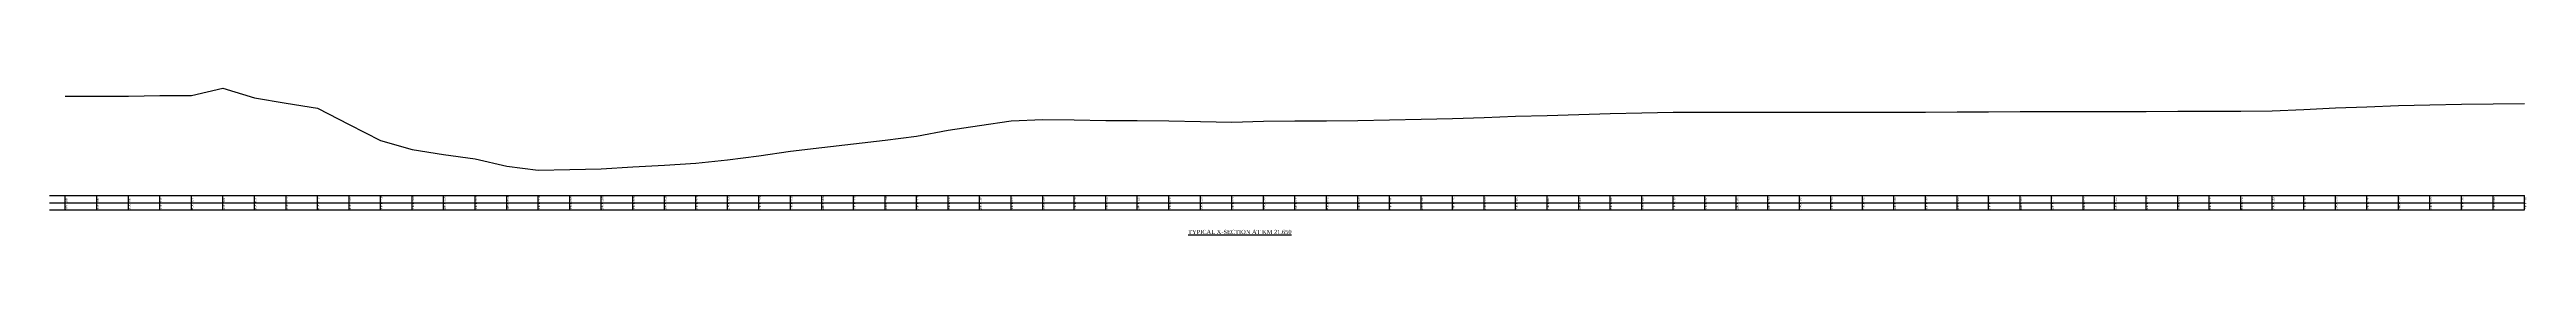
# Model space of a CAD drawing. Header units: metres. Extents: x -148477 to 168932, y -55673 to -2736.
# Drawn here: x -44152 to -43367, y -20776 to -20730 of the extents above; entities that cross this region are included whole.
import ezdxf

# ---------------------------------------------------------------- set-up
doc = ezdxf.new("R2010")
doc.units = ezdxf.units.M
doc.styles.add('liza', font='times.ttf', dxfattribs={"height": 2})
doc.styles.get("Standard").update_dxf_attribs({"font": 'times.ttf'})

msp = doc.modelspace()

# ---------------------------------------------------------------- linework, layer by layer
at = {"color": 6, "linetype": 'Continuous', "lineweight": -3, "ltscale": 0.5}
for p, q in [((-44152.2593, -20764.0594), (-43367.2593, -20764.0594)), ((-44152.2593, -20766.3094), (-43367.2593, -20766.3094)), ((-44152.2593, -20768.5594), (-43367.2593, -20768.5594)), ((-44147.2593, -20768.5594), (-44147.2593, -20764.0594)), ((-44137.2593, -20768.5594), (-44137.2593, -20764.0594)), ((-44127.2593, -20768.5594), (-44127.2593, -20764.0594)), ((-44117.2593, -20768.5594), (-44117.2593, -20764.0594)), ((-44107.2593, -20768.5594), (-44107.2593, -20764.0594)), ((-44097.2593, -20768.5594), (-44097.2593, -20764.0594)), ((-44087.2593, -20768.5594), (-44087.2593, -20764.0594)), ((-44077.2593, -20768.5594), (-44077.2593, -20764.0594)), ((-44067.2593, -20768.5594), (-44067.2593, -20764.0594)), ((-44057.2593, -20768.5594), (-44057.2593, -20764.0594)), ((-44047.2593, -20768.5594), (-44047.2593, -20764.0594)), ((-44037.2593, -20768.5594), (-44037.2593, -20764.0594)), ((-44027.2593, -20768.5594), (-44027.2593, -20764.0594)), ((-44017.2593, -20768.5594), (-44017.2593, -20764.0594)), ((-44007.2593, -20768.5594), (-44007.2593, -20764.0594)), ((-43997.2593, -20768.5594), (-43997.2593, -20764.0594)), ((-43987.2593, -20768.5594), (-43987.2593, -20764.0594)), ((-43977.2593, -20768.5594), (-43977.2593, -20764.0594)), ((-43967.2593, -20768.5594), (-43967.2593, -20764.0594)), ((-43957.2593, -20768.5594), (-43957.2593, -20764.0594)), ((-43947.2593, -20768.5594), (-43947.2593, -20764.0594)), ((-43937.2593, -20768.5594), (-43937.2593, -20764.0594)), ((-43927.2593, -20768.5594), (-43927.2593, -20764.0594)), ((-43917.2593, -20768.5594), (-43917.2593, -20764.0594)), ((-43907.2593, -20768.5594), (-43907.2593, -20764.0594)), ((-43897.2593, -20768.5594), (-43897.2593, -20764.0594)), ((-43887.2593, -20768.5594), (-43887.2593, -20764.0594)), ((-43877.2593, -20768.5594), (-43877.2593, -20764.0594)), ((-43867.2593, -20768.5594), (-43867.2593, -20764.0594)), ((-43857.2593, -20768.5594), (-43857.2593, -20764.0594)), ((-43847.2593, -20768.5594), (-43847.2593, -20764.0594)), ((-43837.2593, -20768.5594), (-43837.2593, -20764.0594)), ((-43827.2593, -20768.5594), (-43827.2593, -20764.0594)), ((-43817.2593, -20768.5594), (-43817.2593, -20764.0594)), ((-43807.2593, -20768.5594), (-43807.2593, -20764.0594)), ((-43797.2593, -20768.5594), (-43797.2593, -20764.0594)), ((-43787.2593, -20768.5594), (-43787.2593, -20764.0594)), ((-43777.2593, -20768.5594), (-43777.2593, -20764.0594)), ((-43767.2593, -20768.5594), (-43767.2593, -20764.0594)), ((-43757.2593, -20768.5594), (-43757.2593, -20764.0594)), ((-43747.2593, -20768.5594), (-43747.2593, -20764.0594)), ((-43737.2593, -20768.5594), (-43737.2593, -20764.0594)), ((-43727.2593, -20768.5594), (-43727.2593, -20764.0594)), ((-43717.2593, -20768.5594), (-43717.2593, -20764.0594)), ((-43707.2593, -20768.5594), (-43707.2593, -20764.0594)), ((-43697.2593, -20768.5594), (-43697.2593, -20764.0594)), ((-43687.2593, -20768.5594), (-43687.2593, -20764.0594)), ((-43677.2593, -20768.5594), (-43677.2593, -20764.0594)), ((-43667.2593, -20768.5594), (-43667.2593, -20764.0594)), ((-43657.2593, -20768.5594), (-43657.2593, -20764.0594)), ((-43647.2593, -20768.5594), (-43647.2593, -20764.0594)), ((-43637.2593, -20768.5594), (-43637.2593, -20764.0594)), ((-43627.2593, -20768.5594), (-43627.2593, -20764.0594)), ((-43617.2593, -20768.5594), (-43617.2593, -20764.0594)), ((-43607.2593, -20768.5594), (-43607.2593, -20764.0594)), ((-43597.2593, -20768.5594), (-43597.2593, -20764.0594)), ((-43587.2593, -20768.5594), (-43587.2593, -20764.0594)), ((-43577.2593, -20768.5594), (-43577.2593, -20764.0594)), ((-43567.2593, -20768.5594), (-43567.2593, -20764.0594)), ((-43557.2593, -20768.5594), (-43557.2593, -20764.0594)), ((-43547.2593, -20768.5594), (-43547.2593, -20764.0594)), ((-43537.2593, -20768.5594), (-43537.2593, -20764.0594)), ((-43527.2593, -20768.5594), (-43527.2593, -20764.0594)), ((-43517.2593, -20768.5594), (-43517.2593, -20764.0594)), ((-43507.2593, -20768.5594), (-43507.2593, -20764.0594)), ((-43497.2593, -20768.5594), (-43497.2593, -20764.0594)), ((-43487.2593, -20768.5594), (-43487.2593, -20764.0594)), ((-43477.2593, -20768.5594), (-43477.2593, -20764.0594)), ((-43467.2593, -20768.5594), (-43467.2593, -20764.0594)), ((-43457.2593, -20768.5594), (-43457.2593, -20764.0594)), ((-43447.2593, -20768.5594), (-43447.2593, -20764.0594)), ((-43437.2593, -20768.5594), (-43437.2593, -20764.0594)), ((-43427.2593, -20768.5594), (-43427.2593, -20764.0594)), ((-43417.2593, -20768.5594), (-43417.2593, -20764.0594)), ((-43407.2593, -20768.5594), (-43407.2593, -20764.0594)), ((-43397.2593, -20768.5594), (-43397.2593, -20764.0594)), ((-43387.2593, -20768.5594), (-43387.2593, -20764.0594)), ((-43377.2593, -20768.5594), (-43377.2593, -20764.0594)), ((-43367.2593, -20768.5594), (-43367.2593, -20764.0594))]:
    msp.add_line(p, q, dxfattribs=at)
msp.add_lwpolyline([(-44147.2593, -20732.6294), (-44137.2593, -20732.5694), (-44127.2593, -20732.6094), (-44117.2593, -20732.4494), (-44107.2593, -20732.4494), (-44097.2593, -20730.0694), (-44087.2593, -20733.1494), (-44077.2593, -20734.8094), (-44067.2593, -20736.4294), (-44057.2593, -20741.5494), (-44047.2593, -20746.6394), (-44037.2593, -20749.4894), (-44027.2593, -20751.0294), (-44017.2593, -20752.4794), (-44007.2593, -20754.6994), (-43997.2593, -20755.9994), (-43987.2593, -20755.7594), (-43977.2593, -20755.5494), (-43967.2593, -20754.9494), (-43957.2593, -20754.4494), (-43947.2593, -20753.7694), (-43937.2593, -20752.7094), (-43927.2593, -20751.4494), (-43917.2593, -20750.0494), (-43907.2593, -20748.8194), (-43897.2593, -20747.6494), (-43887.2593, -20746.5494), (-43877.2593, -20745.2994), (-43867.2593, -20743.4194), (-43857.2593, -20741.8594), (-43847.2593, -20740.4494), (-43837.2593, -20739.9594), (-43827.2593, -20740.0494), (-43817.2593, -20740.2994), (-43807.2593, -20740.2794), (-43797.2593, -20740.4194), (-43787.2593, -20740.5894), (-43777.2593, -20740.8194), (-43767.2593, -20740.5394), (-43757.2593, -20740.4294), (-43747.2593, -20740.3794), (-43737.2593, -20740.2594), (-43727.2593, -20740.0994), (-43717.2593, -20739.9194), (-43707.2593, -20739.6394), (-43697.2593, -20739.3394), (-43687.2593, -20738.9394), (-43677.2593, -20738.7294), (-43667.2593, -20738.3794), (-43657.2593, -20738.1294), (-43647.2593, -20737.8894), (-43637.2593, -20737.7094), (-43627.2593, -20737.7294), (-43617.2593, -20737.6894), (-43607.2593, -20737.7194), (-43597.2593, -20737.7194), (-43587.2593, -20737.7194), (-43577.2593, -20737.6794), (-43567.2593, -20737.6894), (-43557.2593, -20737.7094), (-43547.2593, -20737.6194), (-43537.2593, -20737.5594), (-43527.2593, -20737.4894), (-43517.2593, -20737.4994), (-43507.2593, -20737.4894), (-43497.2593, -20737.4794), (-43487.2593, -20737.4294), (-43477.2593, -20737.4094), (-43467.2593, -20737.3894), (-43457.2593, -20737.3994), (-43447.2593, -20737.2494), (-43437.2593, -20736.8594), (-43427.2593, -20736.3594), (-43417.2593, -20735.9994), (-43407.2593, -20735.6094), (-43397.2593, -20735.3394), (-43387.2593, -20735.1494), (-43377.2593, -20734.9894), (-43367.2593, -20734.9194)], dxfattribs=at)

# ---------------------------------------------------------------- texts
at = {"color": 6, "linetype": 'Continuous', "lineweight": -3, "ltscale": 0.5, "char_height": 0.5, "width": 2.15, "attachment_point": 1, "rotation": 90, "style": 'liza'}
for s, insert in [('0.00', (-44147.1593, -20768.4594)), ('1.43', (-44147.1593, -20766.2094)), ('10.00', (-44137.1593, -20768.4594)), ('1.49', (-44137.1593, -20766.2094)), ('20.00', (-44127.1593, -20768.4594)), ('1.45', (-44127.1593, -20766.2094)), ('30.00', (-44117.1593, -20768.4594)), ('1.61', (-44117.1593, -20766.2094)), ('40.00', (-44107.1593, -20768.4594)), ('1.61', (-44107.1593, -20766.2094)), ('50.00', (-44097.1593, -20768.4594)), ('3.99', (-44097.1593, -20766.2094)), ('0.91', (-44087.1593, -20766.2094)), ('60.00', (-44087.1593, -20768.4594)), ('-0.75', (-44077.1593, -20766.2094)), ('70.00', (-44077.1593, -20768.4594)), ('80.00', (-44067.1593, -20768.4594)), ('-2.37', (-44067.1593, -20766.2094)), ('90.00', (-44057.1593, -20768.4594)), ('-7.49', (-44057.1593, -20766.2094)), ('-12.58', (-44047.1593, -20766.2094)), ('100.00', (-44047.1593, -20768.4594)), ('110.00', (-44037.1593, -20768.4594)), ('-15.43', (-44037.1593, -20766.2094)), ('120.00', (-44027.1593, -20768.4594)), ('-16.97', (-44027.1593, -20766.2094)), ('-18.42', (-44017.1593, -20766.2094)), ('130.00', (-44017.1593, -20768.4594)), ('-20.64', (-44007.1593, -20766.2094)), ('140.00', (-44007.1593, -20768.4594)), ('150.00', (-43997.1593, -20768.4594)), ('-21.94', (-43997.1593, -20766.2094)), ('-21.70', (-43987.1593, -20766.2094)), ('160.00', (-43987.1593, -20768.4594)), ('170.00', (-43977.1593, -20768.4594)), ('-21.49', (-43977.1593, -20766.2094)), ('-20.89', (-43967.1593, -20766.2094)), ('180.00', (-43967.1593, -20768.4594)), ('-20.39', (-43957.1593, -20766.2094)), ('190.00', (-43957.1593, -20768.4594)), ('200.00', (-43947.1593, -20768.4594)), ('-19.71', (-43947.1593, -20766.2094)), ('-18.65', (-43937.1593, -20766.2094)), ('210.00', (-43937.1593, -20768.4594)), ('220.00', (-43927.1593, -20768.4594)), ('-17.39', (-43927.1593, -20766.2094)), ('230.00', (-43917.1593, -20768.4594)), ('-15.99', (-43917.1593, -20766.2094)), ('240.00', (-43907.1593, -20768.4594)), ('-14.76', (-43907.1593, -20766.2094)), ('250.00', (-43897.1593, -20768.4594)), ('-13.59', (-43897.1593, -20766.2094)), ('260.00', (-43887.1593, -20768.4594)), ('-12.49', (-43887.1593, -20766.2094)), ('270.00', (-43877.1593, -20768.4594)), ('-11.24', (-43877.1593, -20766.2094)), ('280.00', (-43867.1593, -20768.4594)), ('-9.36', (-43867.1593, -20766.2094)), ('-7.80', (-43857.1593, -20766.2094)), ('290.00', (-43857.1593, -20768.4594)), ('300.00', (-43847.1593, -20768.4594)), ('-6.39', (-43847.1593, -20766.2094)), ('-5.90', (-43837.1593, -20766.2094)), ('310.00', (-43837.1593, -20768.4594)), ('320.00', (-43827.1593, -20768.4594)), ('-5.99', (-43827.1593, -20766.2094)), ('330.00', (-43817.1593, -20768.4594)), ('-6.24', (-43817.1593, -20766.2094)), ('340.00', (-43807.1593, -20768.4594)), ('-6.22', (-43807.1593, -20766.2094)), ('350.00', (-43797.1593, -20768.4594)), ('-6.36', (-43797.1593, -20766.2094)), ('360.00', (-43787.1593, -20768.4594)), ('-6.53', (-43787.1593, -20766.2094)), ('370.00', (-43777.1593, -20768.4594)), ('-6.76', (-43777.1593, -20766.2094)), ('-6.48', (-43767.1593, -20766.2094)), ('380.00', (-43767.1593, -20768.4594)), ('390.00', (-43757.1593, -20768.4594)), ('-6.37', (-43757.1593, -20766.2094)), ('400.00', (-43747.1593, -20768.4594)), ('-6.32', (-43747.1593, -20766.2094)), ('-6.20', (-43737.1593, -20766.2094)), ('410.00', (-43737.1593, -20768.4594)), ('-6.04', (-43727.1593, -20766.2094)), ('420.00', (-43727.1593, -20768.4594)), ('-5.86', (-43717.1593, -20766.2094)), ('430.00', (-43717.1593, -20768.4594)), ('-5.58', (-43707.1593, -20766.2094)), ('440.00', (-43707.1593, -20768.4594)), ('-5.28', (-43697.1593, -20766.2094)), ('450.00', (-43697.1593, -20768.4594)), ('-4.88', (-43687.1593, -20766.2094)), ('460.00', (-43687.1593, -20768.4594)), ('470.00', (-43677.1593, -20768.4594)), ('-4.67', (-43677.1593, -20766.2094)), ('480.00', (-43667.1593, -20768.4594)), ('-4.32', (-43667.1593, -20766.2094)), ('-4.07', (-43657.1593, -20766.2094)), ('490.00', (-43657.1593, -20768.4594)), ('-3.83', (-43647.1593, -20766.2094)), ('500.00', (-43647.1593, -20768.4594)), ('510.00', (-43637.1593, -20768.4594)), ('-3.65', (-43637.1593, -20766.2094)), ('520.00', (-43627.1593, -20768.4594)), ('-3.67', (-43627.1593, -20766.2094)), ('530.00', (-43617.1593, -20768.4594)), ('-3.63', (-43617.1593, -20766.2094)), ('540.00', (-43607.1593, -20768.4594)), ('-3.66', (-43607.1593, -20766.2094)), ('550.00', (-43597.1593, -20768.4594)), ('-3.66', (-43597.1593, -20766.2094)), ('560.00', (-43587.1593, -20768.4594)), ('-3.66', (-43587.1593, -20766.2094)), ('570.00', (-43577.1593, -20768.4594)), ('-3.62', (-43577.1593, -20766.2094)), ('580.00', (-43567.1593, -20768.4594)), ('-3.63', (-43567.1593, -20766.2094)), ('590.00', (-43557.1593, -20768.4594)), ('-3.65', (-43557.1593, -20766.2094)), ('600.00', (-43547.1593, -20768.4594)), ('-3.56', (-43547.1593, -20766.2094)), ('-3.50', (-43537.1593, -20766.2094)), ('610.00', (-43537.1593, -20768.4594)), ('620.00', (-43527.1593, -20768.4594)), ('-3.43', (-43527.1593, -20766.2094)), ('630.00', (-43517.1593, -20768.4594)), ('-3.44', (-43517.1593, -20766.2094)), ('640.00', (-43507.1593, -20768.4594)), ('-3.43', (-43507.1593, -20766.2094)), ('650.00', (-43497.1593, -20768.4594)), ('-3.42', (-43497.1593, -20766.2094)), ('660.00', (-43487.1593, -20768.4594)), ('-3.37', (-43487.1593, -20766.2094)), ('670.00', (-43477.1593, -20768.4594)), ('-3.35', (-43477.1593, -20766.2094)), ('680.00', (-43467.1593, -20768.4594)), ('-3.33', (-43467.1593, -20766.2094)), ('690.00', (-43457.1593, -20768.4594)), ('-3.34', (-43457.1593, -20766.2094)), ('700.00', (-43447.1593, -20768.4594)), ('-3.19', (-43447.1593, -20766.2094)), ('-2.80', (-43437.1593, -20766.2094)), ('710.00', (-43437.1593, -20768.4594)), ('-2.30', (-43427.1593, -20766.2094)), ('720.00', (-43427.1593, -20768.4594)), ('730.00', (-43417.1593, -20768.4594)), ('-1.94', (-43417.1593, -20766.2094)), ('740.00', (-43407.1593, -20768.4594)), ('-1.55', (-43407.1593, -20766.2094)), ('-1.28', (-43397.1593, -20766.2094)), ('750.00', (-43397.1593, -20768.4594)), ('-1.09', (-43387.1593, -20766.2094)), ('760.00', (-43387.1593, -20768.4594)), ('-0.93', (-43377.1593, -20766.2094)), ('770.00', (-43377.1593, -20768.4594)), ('-0.86', (-43367.1593, -20766.2094)), ('780.00', (-43367.1593, -20768.4594))]:
    msp.add_mtext(s, dxfattribs=dict(at, insert=insert))
at = {"color": 0, "linetype": 'ByBlock', "lineweight": 30, "insert": (-43791.1364, -20774.8896), "char_height": 1.326841, "width": 81.781813, "attachment_point": 1}
msp.add_mtext('{\\LTYPICAL X-SECTION AT KM 21.650}', dxfattribs=at)

doc.saveas('drawing.dxf')
